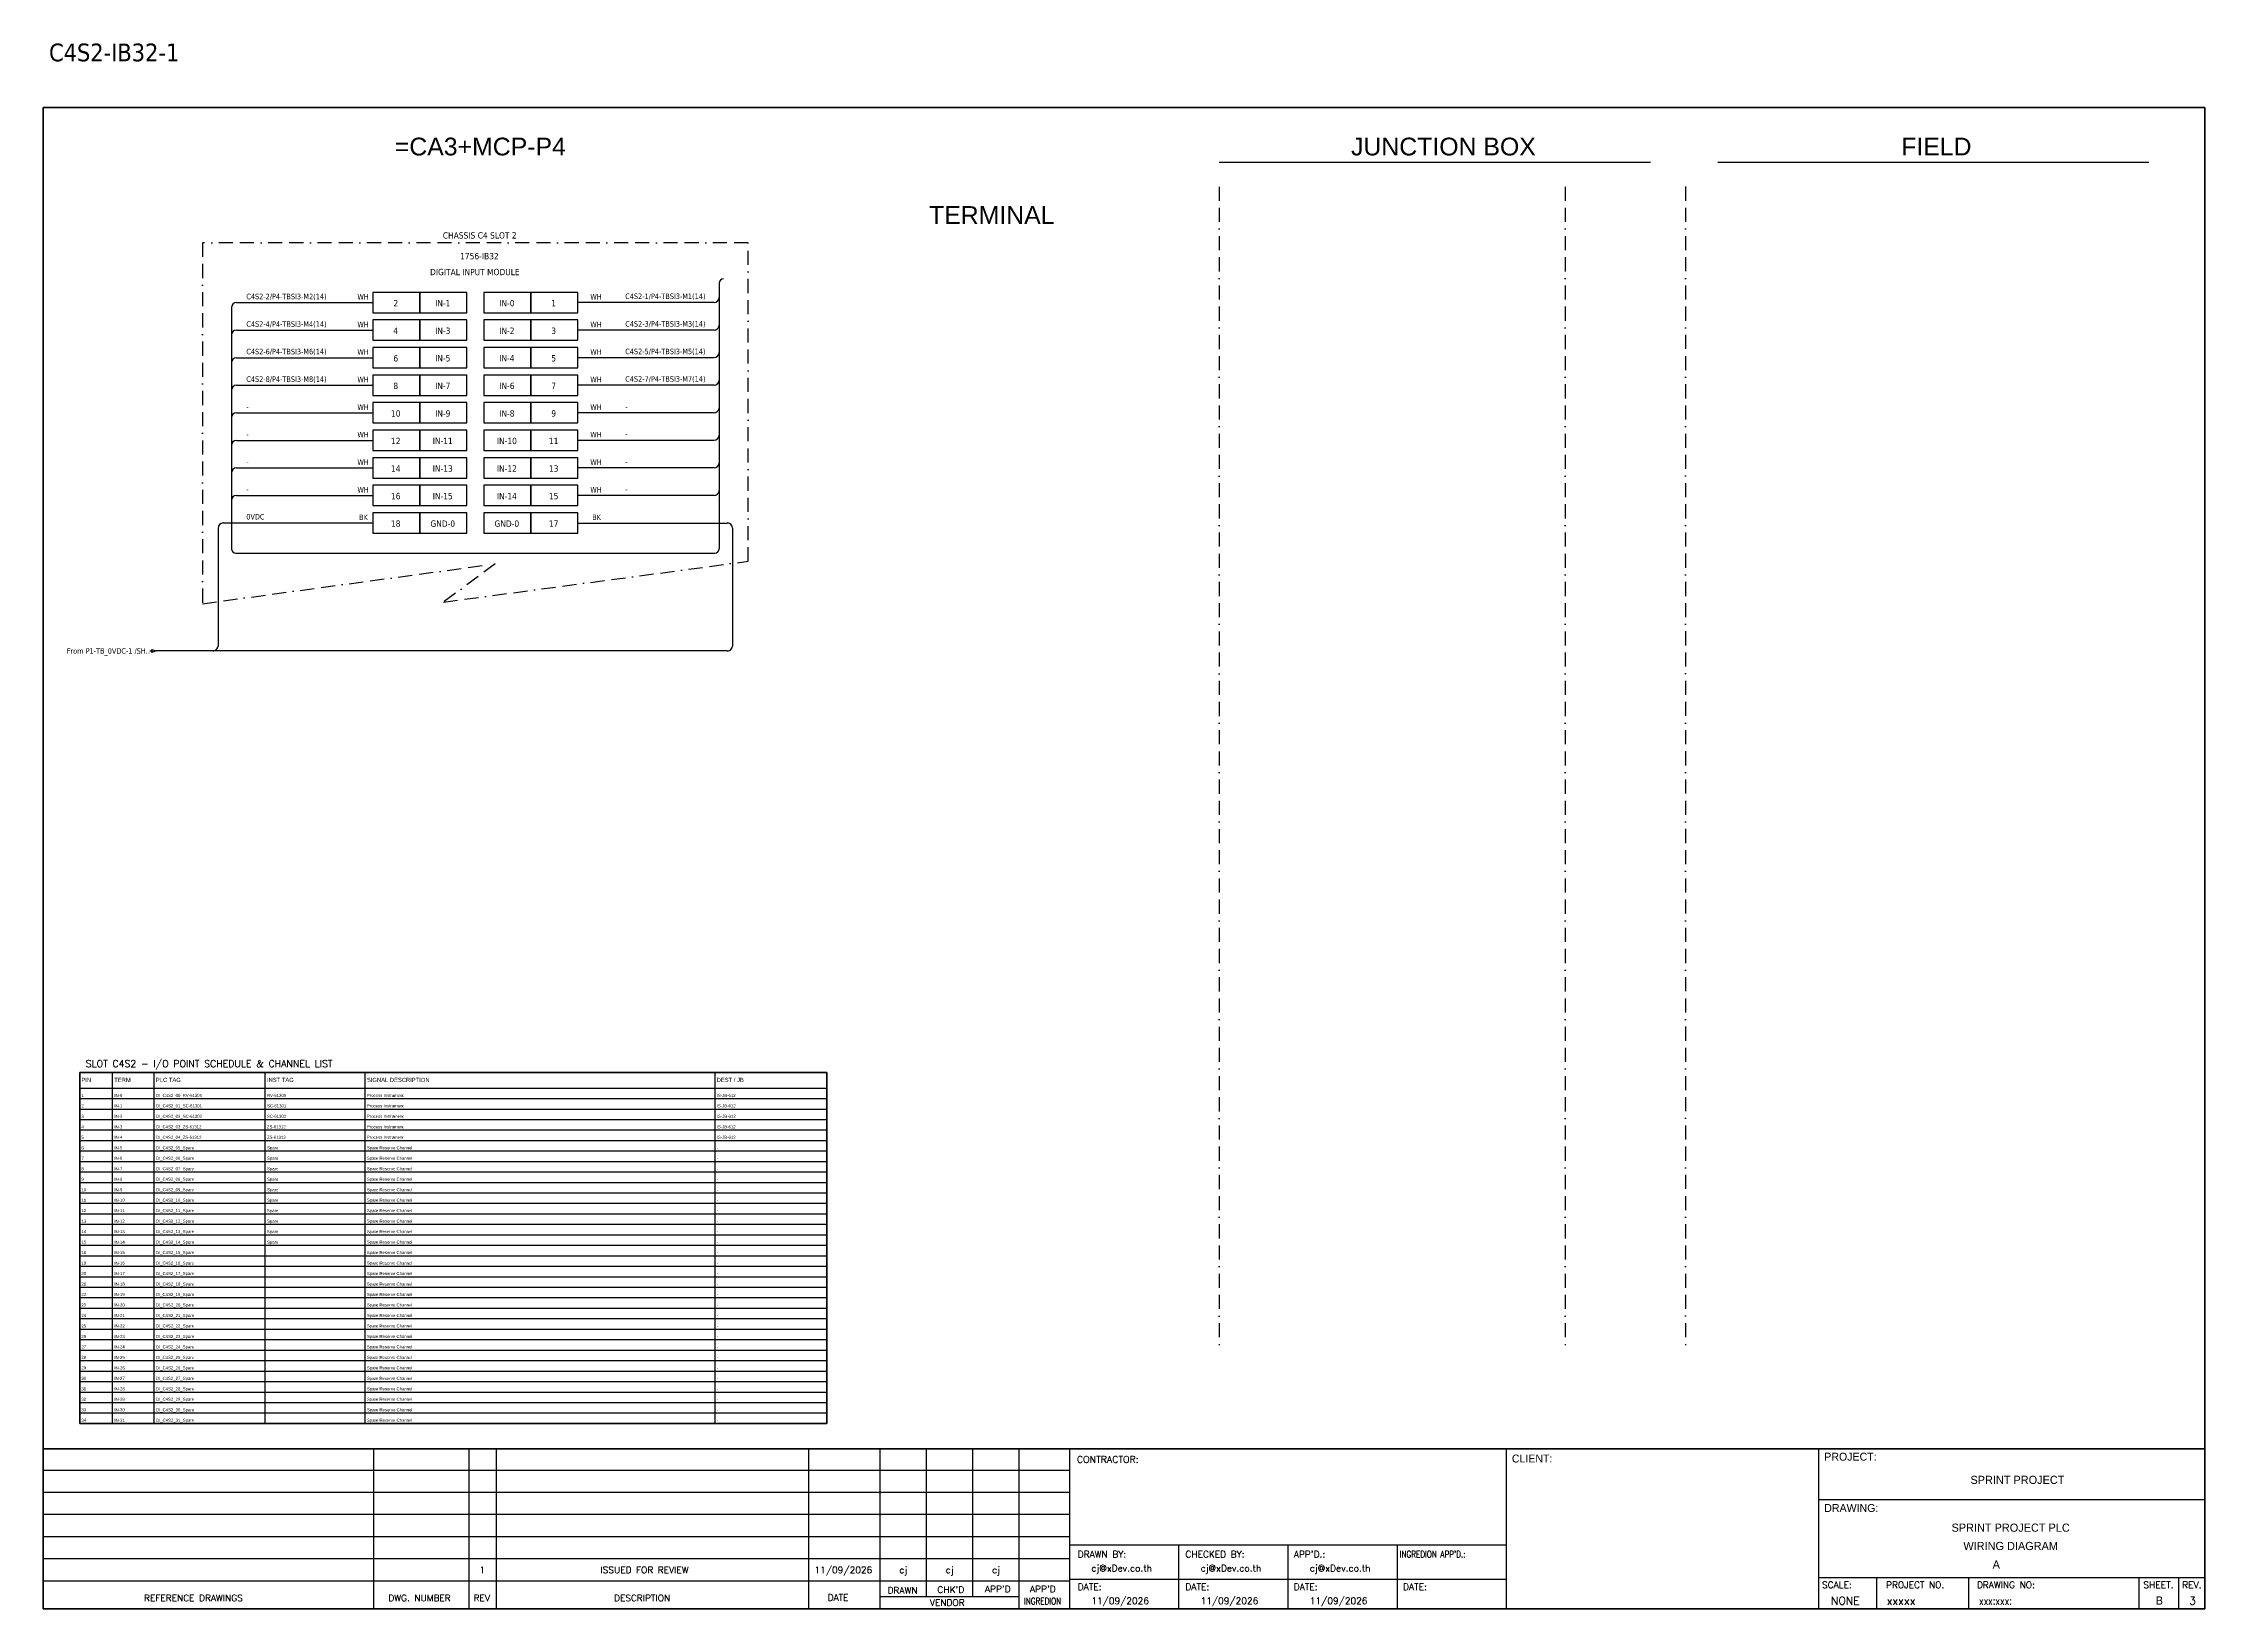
# Model space of a CAD drawing. Header units: millimetres. Extents: x 0 to 62600, y 0 to 14837.
# Drawn here: x 12580 to 16473, y 3004 to 5824 of the extents above; entities that cross this region are included whole.
import ezdxf
from ezdxf.enums import TextEntityAlignment as Align

# ---------------------------------------------------------------- set-up
doc = ezdxf.new("R2010")
doc.units = ezdxf.units.MM
doc.linetypes.add('BORDERX2', pattern=[88.9, 25.4, -12.7, 25.4, -12.7, 0, -12.7])
for name, color, linetype in [('GT_1', 9, 'Continuous'), ('HELPPOINT', 7, 'Continuous'), ('MEMBER', 7, 'Continuous'), ('VECTORS', 7, 'Continuous'), ('x01001-FrameArea', 2, 'BORDERX2')]:
    doc.layers.add(name, color=color, linetype=linetype)
doc.layers.add('IE-EQUIP', color=253, linetype='Continuous', lineweight=25)
doc.layers.add('IE-WIRE', color=7, linetype='Continuous', lineweight=25)
doc.styles.add('HTX11', font='O8111901')
doc.styles.add('ROMANS', font='romans.shx', dxfattribs={"width": 0.85, "height": 25})
doc.styles.get("Standard").update_dxf_attribs({"font": 'arial.ttf'})
doc.styles.add('Tahoma', font='')
doc.styles.get('Tahoma').set_extended_font_data('Tahoma')

# ---------------------------------------------------------------- blocks, each defined once
blk = doc.blocks.new('xTerminal_fr_to')
at = {"layer": 'VECTORS', "color": 1, "true_color": 0xff0000}
for p, q in [((-11.3, 0), (-7.8, 0)), ((-7.8, 2.8), (0, 0)), ((-7.8, -2.8), (-7.8, 2.8)), ((-7.8, 2.8), (0, 0)), ((-7.8, 2.8), (-7.8, -2.8)), ((0, 0), (-7.8, -2.8)), ((0, 0), (-7.8, -2.8))]:
    blk.add_line(p, q, dxfattribs=at)

msp = doc.modelspace()

# ---------------------------------------------------------------- linework, layer by layer
for p, q in [((14698.1, 5609.9), (15474.9, 5609.9)), ((15595.9, 5609.9), (16372.6, 5609.9))]:
    msp.add_line(p, q)
at = {"color": 7}
for p, q in [((12645.6, 3942.1), (13991.4, 3942.1)), ((12704.9, 3338), (12704.9, 3970.1)), ((12779.9, 3338), (12779.9, 3970.1)), ((12979.9, 3338), (12979.9, 3970.1)), ((13159.9, 3338), (13159.9, 3970.1)), ((13789.9, 3338), (13789.9, 3970.1))]:
    msp.add_line(p, q, dxfattribs=at)
at = {"color": 8}
for p, q in [((12645.6, 3923.2), (13991.4, 3923.2)), ((12645.6, 3904.4), (13991.4, 3904.4)), ((12645.6, 3885.5), (13991.4, 3885.5)), ((12645.6, 3866.6), (13991.4, 3866.6)), ((12645.6, 3847.7), (13991.4, 3847.7)), ((12645.6, 3828.8), (13991.4, 3828.8)), ((12645.6, 3810), (13991.4, 3810)), ((12645.6, 3791.1), (13991.4, 3791.1)), ((12645.6, 3772.2), (13991.4, 3772.2)), ((12645.6, 3753.3), (13991.4, 3753.3)), ((12645.6, 3734.5), (13991.4, 3734.5)), ((12645.6, 3715.6), (13991.4, 3715.6)), ((12645.6, 3696.7), (13991.4, 3696.7)), ((12645.6, 3677.8), (13991.4, 3677.8)), ((12645.6, 3658.9), (13991.4, 3658.9)), ((12645.6, 3640.1), (13991.4, 3640.1)), ((12645.6, 3621.2), (13991.4, 3621.2)), ((12645.6, 3602.3), (13991.4, 3602.3)), ((12645.6, 3583.4), (13991.4, 3583.4)), ((12645.6, 3564.6), (13991.4, 3564.6)), ((12645.6, 3545.7), (13991.4, 3545.7)), ((12645.6, 3526.8), (13991.4, 3526.8)), ((12645.6, 3507.9), (13991.4, 3507.9)), ((12645.6, 3489), (13991.4, 3489)), ((12645.6, 3470.2), (13991.4, 3470.2)), ((12645.6, 3451.3), (13991.4, 3451.3)), ((12645.6, 3432.4), (13991.4, 3432.4)), ((12645.6, 3413.5), (13991.4, 3413.5)), ((12645.6, 3394.6), (13991.4, 3394.6)), ((12645.6, 3375.8), (13991.4, 3375.8)), ((12645.6, 3356.9), (13991.4, 3356.9))]:
    msp.add_line(p, q, dxfattribs=at)
at = {"color": 4}
for p, q in [((15882.2, 3060.3), (15882.2, 3004.2)), ((16047.5, 3060.3), (16047.5, 3004.2))]:
    msp.add_line(p, q, dxfattribs=at)
at = {"color": 4, "ltscale": 0.5}
for p, q in [((16354.6, 3060.3), (16354.6, 3004.2)), ((16354.6, 3060.3), (16354.6, 3004.2)), ((16425.8, 3060.3), (16425.8, 3004.2)), ((16425.8, 3060.3), (16425.8, 3004.2))]:
    msp.add_line(p, q, dxfattribs=at)
msp.add_lwpolyline([(12645.6, 3970.1), (13991.4, 3970.1), (13991.4, 3338), (12645.6, 3338)], close=True)
at = {"color": 7}
msp.add_lwpolyline([(12645.6, 3338), (13991.4, 3338), (13991.4, 3970.1), (12645.6, 3970.1), (12645.6, 3338)], dxfattribs=at)
at = {"layer": 'GT_1', "color": 4}
for p, q in [((13175.3, 3004.2), (13175.3, 3292.4)), ((13347.2, 3004.2), (13347.2, 3292.4)), ((13396.3, 3004.2), (13396.3, 3292.4)), ((13959, 3004.2), (13959, 3292.4)), ((14087.3, 3004.2), (14087.3, 3292.4)), ((14170.9, 3026), (14170.9, 3292.4)), ((14254.4, 3026), (14254.4, 3292.4)), ((14337.7, 3004.2), (14337.7, 3292.4)), ((14428.7, 3004.2), (14428.7, 3292.4)), ((15215.7, 3004.2), (15215.7, 3292.4)), ((15778, 3004.2), (15778, 3292.4)), ((15778, 3004.2), (15778, 3292.4)), ((15778, 3004.2), (15778, 3292.4)), ((14428.7, 3253.5), (12579.9, 3253.5)), ((14428.7, 3213.7), (12579.9, 3213.7)), ((14428.7, 3173.8), (12579.9, 3173.8)), ((14428.7, 3133.9), (12579.9, 3133.9)), ((15215.7, 3118.5), (14428.7, 3118.5)), ((14625.5, 3004.2), (14625.5, 3118.5)), ((14822.2, 3004.2), (14822.2, 3118.5)), ((15019, 3004.2), (15019, 3118.5)), ((14428.7, 3094), (12579.9, 3094)), ((14428.6, 3054), (12579.9, 3054)), ((15215.7, 3057.1), (14428.7, 3057.1)), ((15778, 3060.3), (16473.2, 3060.3)), ((14337.7, 3026), (14087.3, 3026))]:
    msp.add_line(p, q, dxfattribs=at)
at = {"layer": 'HELPPOINT', "color": 4, "lineweight": 35}
for p, q in [((12579.9, 3004.2), (12579.9, 5708.4)), ((12579.9, 5708.4), (16473.2, 5708.4)), ((12579.9, 3004.2), (12579.9, 5708.4)), ((12579.9, 5708.4), (16473.2, 5708.4)), ((16473.2, 5708.4), (16473.2, 3004.2)), ((16473.2, 5708.4), (16473.2, 3004.2)), ((16473.2, 3004.2), (12579.9, 3004.2)), ((16473.2, 3004.2), (12579.9, 3004.2))]:
    msp.add_line(p, q, dxfattribs=at)
at = {"layer": 'HELPPOINT', "color": 4}
for p, q in [((15778, 3200.8), (16473.2, 3200.8)), ((15778, 3200.8), (16473.2, 3200.8)), ((15778, 3060.3), (16473.2, 3060.3))]:
    msp.add_line(p, q, dxfattribs=at)
at = {"layer": 'IE-EQUIP', "linetype": 'Continuous', "ltscale": 25.4}
for points in [[(13173.3, 5338.6), (13258, 5338.6), (13258, 5375.3), (13173.3, 5375.3)], [(13258, 5338.6), (13342.6, 5338.6), (13342.6, 5375.3), (13258, 5375.3)], [(13373.5, 5338.6), (13458.1, 5338.6), (13458.1, 5375.3), (13373.5, 5375.3)], [(13458.1, 5338.6), (13542.8, 5338.6), (13542.8, 5375.3), (13458.1, 5375.3)], [(13173.3, 5289), (13258, 5289), (13258, 5325.7), (13173.3, 5325.7)], [(13258, 5289), (13342.6, 5289), (13342.6, 5325.7), (13258, 5325.7)], [(13373.5, 5289), (13458.1, 5289), (13458.1, 5325.7), (13373.5, 5325.7)], [(13458.1, 5289), (13542.8, 5289), (13542.8, 5325.7), (13458.1, 5325.7)], [(13173.3, 5239.3), (13258, 5239.3), (13258, 5276), (13173.3, 5276)], [(13258, 5239.3), (13342.6, 5239.3), (13342.6, 5276), (13258, 5276)], [(13373.5, 5239.3), (13458.1, 5239.3), (13458.1, 5276), (13373.5, 5276)], [(13458.1, 5239.3), (13542.8, 5239.3), (13542.8, 5276), (13458.1, 5276)], [(13173.3, 5189.7), (13258, 5189.7), (13258, 5226.4), (13173.3, 5226.4)], [(13258, 5189.7), (13342.6, 5189.7), (13342.6, 5226.4), (13258, 5226.4)], [(13373.5, 5189.7), (13458.1, 5189.7), (13458.1, 5226.4), (13373.5, 5226.4)], [(13458.1, 5189.7), (13542.8, 5189.7), (13542.8, 5226.4), (13458.1, 5226.4)], [(13173.3, 5140.1), (13258, 5140.1), (13258, 5176.8), (13173.3, 5176.8)], [(13258, 5140.1), (13342.6, 5140.1), (13342.6, 5176.8), (13258, 5176.8)], [(13373.5, 5140.1), (13458.1, 5140.1), (13458.1, 5176.8), (13373.5, 5176.8)], [(13458.1, 5140.1), (13542.8, 5140.1), (13542.8, 5176.8), (13458.1, 5176.8)], [(13173.3, 5090.4), (13258, 5090.4), (13258, 5127.1), (13173.3, 5127.1)], [(13258, 5090.4), (13342.6, 5090.4), (13342.6, 5127.1), (13258, 5127.1)], [(13373.5, 5090.4), (13458.1, 5090.4), (13458.1, 5127.1), (13373.5, 5127.1)], [(13458.1, 5090.4), (13542.8, 5090.4), (13542.8, 5127.1), (13458.1, 5127.1)], [(13173.3, 5040.8), (13258, 5040.8), (13258, 5077.5), (13173.3, 5077.5)], [(13258, 5040.8), (13342.6, 5040.8), (13342.6, 5077.5), (13258, 5077.5)], [(13373.5, 5040.8), (13458.1, 5040.8), (13458.1, 5077.5), (13373.5, 5077.5)], [(13458.1, 5040.8), (13542.8, 5040.8), (13542.8, 5077.5), (13458.1, 5077.5)], [(13173.3, 4991.2), (13258, 4991.2), (13258, 5027.9), (13173.3, 5027.9)], [(13258, 4991.2), (13342.6, 4991.2), (13342.6, 5027.9), (13258, 5027.9)], [(13373.5, 4991.2), (13458.1, 4991.2), (13458.1, 5027.9), (13373.5, 5027.9)], [(13458.1, 4991.2), (13542.8, 4991.2), (13542.8, 5027.9), (13458.1, 5027.9)], [(13173.3, 4941.5), (13258, 4941.5), (13258, 4978.2), (13173.3, 4978.2)], [(13258, 4941.5), (13342.6, 4941.5), (13342.6, 4978.2), (13258, 4978.2)], [(13373.5, 4941.5), (13458.1, 4941.5), (13458.1, 4978.2), (13373.5, 4978.2)], [(13458.1, 4941.5), (13542.8, 4941.5), (13542.8, 4978.2), (13458.1, 4978.2)]]:
    msp.add_lwpolyline(points, close=True, dxfattribs=at)
at = {"layer": 'IE-WIRE', "color": 4, "ltscale": 25.4}
for p, q in [((13797.2, 5391.7), (13797.2, 4913.4)), ((12918.9, 5347.8), (12918.9, 4913.4)), ((12928.1, 5357), (13173.3, 5357)), ((13788.1, 5357), (13542.8, 5357)), ((12928.1, 5307.3), (13173.3, 5307.3)), ((13788.1, 5307.3), (13542.8, 5307.3)), ((12928.1, 5257.7), (13173.3, 5257.7)), ((13788.1, 5257.7), (13542.8, 5257.7)), ((12928.1, 5208.1), (13173.3, 5208.1)), ((13788.1, 5208.1), (13542.8, 5208.1)), ((12928.1, 5158.4), (13173.3, 5158.4)), ((13788.1, 5158.4), (13542.8, 5158.4)), ((12928.1, 5108.8), (13173.3, 5108.8)), ((13788.1, 5108.8), (13542.8, 5108.8)), ((12928.1, 5059.2), (13173.3, 5059.2)), ((13788.1, 5059.2), (13542.8, 5059.2)), ((12928.1, 5009.5), (13173.3, 5009.5)), ((13788.1, 5009.5), (13542.8, 5009.5))]:
    msp.add_line(p, q, dxfattribs=at)
at = {"layer": 'IE-WIRE', "color": 7, "ltscale": 25.4}
for p, q in [((12894.8, 4950.8), (12894.8, 4818.4)), ((13173.3, 4959.9), (12903.9, 4959.9)), ((13542.8, 4959.9), (13812.2, 4959.9)), ((13821.3, 4950.8), (13821.3, 4804.4)), ((12894.8, 4884), (12894.8, 4738.3)), ((13821.3, 4804.4), (13821.3, 4738.3)), ((13812.3, 4729.4), (12783.3, 4729.4))]:
    msp.add_line(p, q, dxfattribs=at)
at = {"layer": 'IE-WIRE', "color": 4}
msp.add_line((12926.9, 4905.4), (13789.2, 4905.4), dxfattribs=at)
for centre, start, end in [((13805.2, 5391.7), 90, 180), ((12926.9, 4913.4), 180, 270)]:
    msp.add_arc(centre, 8, start, end, dxfattribs=at)
at = {"layer": 'IE-WIRE', "color": 4, "ltscale": 25.4}
for centre, radius, start, end in [((12928.1, 5347.8), 9.17, 90, 180), ((13788.1, 5366.1), 9.17, 270, 0), ((12928.1, 5298.2), 9.17, 90, 180), ((13788.1, 5316.5), 9.17, 270, 0), ((12928.1, 5248.5), 9.17, 90, 180), ((13788.1, 5266.9), 9.17, 270, 0), ((13788.1, 5217.2), 9.17, 270, 0), ((12928.1, 5198.9), 9.17, 90, 180), ((12928.1, 5149.3), 9.17, 90, 180), ((13788.1, 5167.6), 9.17, 270, 0), ((12928.1, 5099.6), 9.17, 90, 180), ((13788.1, 5118), 9.17, 270, 0), ((13788.1, 5068.3), 9.17, 270, 0), ((12928.1, 5050), 9.17, 90, 180), ((12928.1, 5000.4), 9.17, 90, 180), ((13788.1, 5018.7), 9.17, 270, 0), ((13789.2, 4913.4), 8, 270, 0)]:
    msp.add_arc(centre, radius, start, end, dxfattribs=at)
at = {"layer": 'IE-WIRE', "color": 7, "ltscale": 25.4}
for centre, radius, start, end in [((12903.9, 4950.8), 9.14, 90, 180), ((13812.2, 4950.8), 9.14, 0, 90), ((13812.2, 4950.8), 9.14, 0, 90), ((12885.8, 4738.3), 8.96, 270, 0), ((13812.3, 4738.3), 8.96, 270, 0), ((13812.3, 4738.3), 8.96, 270, 0)]:
    msp.add_arc(centre, radius, start, end, dxfattribs=at)
at = {"layer": 'MEMBER', "color": 4, "lineweight": 35}
msp.add_line((12579.9, 3292.4), (16473.2, 3292.4), dxfattribs=at)
msp.add_line((12579.9, 3292.4), (16473.2, 3292.4), dxfattribs=at)
at = {"layer": 'MEMBER', "color": 4}
for p, q in [((15778, 3200.8), (16473.2, 3200.8)), ((15778, 3200.8), (16473.2, 3200.8)), ((15778, 3060.3), (16473.2, 3060.3)), ((15778, 3060.3), (16473.2, 3060.3))]:
    msp.add_line(p, q, dxfattribs=at)
at = {"layer": 'x01001-FrameArea'}
for p, q in [((14698.1, 5565.7), (14698.1, 3479.2)), ((15321.2, 5565.7), (15321.2, 3479.2)), ((15537.9, 5565.8), (15537.9, 3479.3)), ((13849.5, 5464.7), (12866.6, 5464.7)), ((12866.6, 5464.7), (12866.6, 4814.6)), ((13849.5, 4891), (13849.5, 5464.7)), ((12866.6, 4814.6), (13394, 4886.3)), ((13300.9, 4817.5), (13849.5, 4891)), ((13394, 4886.3), (13300.9, 4817.5))]:
    msp.add_line(p, q, dxfattribs=at)

# ---------------------------------------------------------------- block references
msp.add_blockref('xTerminal_fr_to', (12783.3, 4729.4))

# ---------------------------------------------------------------- texts
at = {"color": 2, "style": 'Tahoma'}
msp.add_text('C4S2-IB32-1', height=32, dxfattribs=at).set_placement((12590.3, 5791.5))
at = {"color": 2}
for s, p in [('=CA3+MCP-P4', (13213.2, 5622)), ('JUNCTION BOX', (14935.5, 5622)), ('FIELD', (15926.4, 5622)), ('TERMINAL', (14175.4, 5498.6))]:
    msp.add_text(s, height=32, dxfattribs=at).set_placement(p)
at = {"color": 2, "style": 'Tahoma'}
for s, height, p in [('CHASSIS C4 SLOT 2', 11.441, (13366.1, 5478)), ('DIGITAL INPUT MODULE', 11.441, (13357.3, 5412)), ('1756-IB32', 11.44, (13365.5, 5440.6)), ('2', 11.4, (13214.8, 5355.8)), ('IN-1', 11.44, (13299.5, 5355.8)), ('IN-0', 11.44, (13415, 5355.8)), ('1', 11.4, (13499.3, 5355.8)), ('4', 11.4, (13214.8, 5306.2)), ('IN-3', 11.44, (13299.5, 5306.2)), ('IN-2', 11.44, (13415, 5306.2)), ('3', 11.4, (13499.3, 5306.2)), ('6', 11.4, (13214.8, 5256.6)), ('IN-5', 11.44, (13299.5, 5256.6)), ('IN-4', 11.44, (13415, 5256.6)), ('5', 11.4, (13499.3, 5256.6)), ('8', 11.4, (13214.8, 5206.9)), ('IN-7', 11.44, (13299.5, 5206.9)), ('IN-6', 11.44, (13415, 5206.9)), ('7', 11.4, (13499.3, 5206.9)), ('10', 11.44, (13214.8, 5157.3)), ('IN-9', 11.44, (13299.5, 5157.3)), ('IN-8', 11.44, (13415, 5157.3)), ('9', 11.4, (13499.3, 5157.3)), ('12', 11.44, (13214.8, 5107.7)), ('IN-11', 11.44, (13299.5, 5107.7)), ('IN-10', 11.44, (13415, 5107.7)), ('11', 11.44, (13499.3, 5107.7)), ('14', 11.44, (13214.8, 5058)), ('IN-13', 11.44, (13299.5, 5058)), ('IN-12', 11.44, (13415, 5058)), ('13', 11.44, (13499.3, 5058)), ('16', 11.44, (13214.8, 5008.4)), ('IN-15', 11.44, (13299.5, 5008.4)), ('IN-14', 11.44, (13415, 5008.4)), ('15', 11.44, (13499.3, 5008.4)), ('18', 11.44, (13214.8, 4958.8)), ('GND-0', 11.44, (13299.5, 4958.8)), ('GND-0', 11.44, (13415, 4958.8)), ('17', 11.44, (13499.3, 4958.8))]:
    msp.add_text(s, height=height, dxfattribs=at).set_placement(p, align=Align.MIDDLE_CENTER)
at = {"color": 4, "style": 'Tahoma'}
for s, height, p in [('C4S2-2/P4-TBSI3-M2(14)', 9.949, (12945.7, 5362.9)), ('C4S2-1/P4-TBSI3-M1(14)', 9.949, (13628.2, 5363.3)), ('WH', 9.95, (13145.8, 5362.2)), ('WH', 9.95, (13565.3, 5362.2)), ('C4S2-4/P4-TBSI3-M4(14)', 9.949, (12945.7, 5313.3)), ('WH', 9.95, (13145.8, 5312.6)), ('WH', 9.95, (13565.3, 5312.6)), ('C4S2-3/P4-TBSI3-M3(14)', 9.949, (13628.2, 5313.6)), ('C4S2-6/P4-TBSI3-M6(14)', 9.949, (12945.7, 5263.7)), ('WH', 9.95, (13145.8, 5262.9)), ('WH', 9.95, (13565.3, 5262.9)), ('C4S2-5/P4-TBSI3-M5(14)', 9.949, (13628.2, 5264)), ('C4S2-8/P4-TBSI3-M8(14)', 9.949, (12945.7, 5214)), ('WH', 9.95, (13145.8, 5213.3)), ('WH', 9.95, (13565.3, 5213.3)), ('C4S2-7/P4-TBSI3-M7(14)', 9.949, (13628.2, 5214.4)), ('-', 9.95, (12945.7, 5164.4)), ('WH', 9.95, (13145.8, 5163.7)), ('WH', 9.95, (13565.3, 5163.7)), ('-', 9.95, (13628.2, 5164.7)), ('-', 9.95, (12945.7, 5114.8)), ('WH', 9.95, (13145.8, 5114.1)), ('WH', 9.95, (13565.3, 5114.1)), ('-', 9.95, (13628.2, 5115.1)), ('-', 9.95, (12945.7, 5065.1)), ('WH', 9.95, (13145.8, 5064.4)), ('WH', 9.95, (13565.3, 5064.4)), ('-', 9.95, (13628.2, 5065.5)), ('WH', 9.95, (13145.8, 5014.8)), ('WH', 9.95, (13565.3, 5014.8)), ('-', 9.95, (12945.7, 5015.5)), ('-', 9.95, (13628.2, 5015.8))]:
    msp.add_text(s, height=height, dxfattribs=at).set_placement(p)
at = {"color": 7, "style": 'Tahoma'}
for s, p in [('0VDC', (12945.7, 4966.2)), ('BK', (13148.8, 4965.2)), ('BK', (13568.7, 4965.2))]:
    msp.add_text(s, height=9.95, dxfattribs=at).set_placement(p)
msp.add_text('From P1-TB_0VDC-1 /SH..', height=9.949, dxfattribs=at).set_placement((12772, 4729.4), align=Align.MIDDLE_RIGHT)
at = {"color": 3}
for s, p in [('PIN', (12648.6, 3953.1)), ('TERM', (12707.9, 3953.1)), ('PLC TAG', (12782.9, 3953.1)), ('INST TAG', (12982.9, 3953.1)), ('SIGNAL DESCRIPTION', (13162.9, 3953.1)), ('DEST / JB', (13792.9, 3953.1))]:
    msp.add_text(s, height=7.5, dxfattribs=at).set_placement(p)
at = {"color": 7}
for s, p in [('3', (12648.6, 3888.5)), ('2', (12648.6, 3907.4)), ('1', (12648.6, 3926.2)), ('IN-0', (12707.9, 3926.2)), ('IN-1', (12707.9, 3907.4)), ('IN-2', (12707.9, 3888.5)), ('DI_C4S2_00_RV-61305', (12782.9, 3926.2)), ('DI_C4S2_01_SC-61301', (12782.9, 3907.4)), ('DI_C4S2_02_SC-61302', (12782.9, 3888.5)), ('SC-61301', (12982.9, 3907.4)), ('SC-61302', (12982.9, 3888.5)), ('RV-61305', (12982.9, 3926.2)), ('Process Instrument', (13162.9, 3926.2)), ('Process Instrument', (13162.9, 3907.4)), ('Process Instrument', (13162.9, 3888.5)), ('IS-JB-612', (13792.9, 3926.2)), ('IS-JB-612', (13792.9, 3907.4)), ('IS-JB-612', (13792.9, 3888.5)), ('4', (12648.6, 3869.6)), ('5', (12648.6, 3850.7)), ('IN-3', (12707.9, 3869.6)), ('IN-4', (12707.9, 3850.7)), ('DI_C4S2_03_ZS-61312', (12782.9, 3869.6)), ('DI_C4S2_04_ZS-61313', (12782.9, 3850.7)), ('ZS-61312', (12982.9, 3869.6)), ('ZS-61313', (12982.9, 3850.7)), ('Process Instrument', (13162.9, 3869.6)), ('Process Instrument', (13162.9, 3850.7)), ('IS-JB-612', (13792.9, 3869.6)), ('IS-JB-612', (13792.9, 3850.7)), ('6', (12648.6, 3831.8)), ('7', (12648.6, 3813)), ('IN-5', (12707.9, 3831.8)), ('IN-6', (12707.9, 3813)), ('DI_C4S2_05_Spare', (12782.9, 3831.8)), ('DI_C4S2_06_Spare', (12782.9, 3813)), ('Spare', (12982.9, 3831.8)), ('Spare', (12982.9, 3813)), ('Spare Reserve Channel', (13162.9, 3831.8)), ('Spare Reserve Channel', (13162.9, 3813)), ('-', (13792.9, 3831.8)), ('8', (12648.6, 3794.1)), ('9', (12648.6, 3775.2)), ('IN-7', (12707.9, 3794.1)), ('IN-8', (12707.9, 3775.2)), ('DI_C4S2_07_Spare', (12782.9, 3794.1)), ('DI_C4S2_08_Spare', (12782.9, 3775.2)), ('Spare', (12982.9, 3794.1)), ('Spare', (12982.9, 3775.2)), ('Spare Reserve Channel', (13162.9, 3794.1)), ('Spare Reserve Channel', (13162.9, 3775.2)), ('-', (13792.9, 3813)), ('-', (13792.9, 3794.1)), ('-', (13792.9, 3775.2)), ('10', (12648.6, 3756.3)), ('11', (12648.6, 3737.5)), ('IN-9', (12707.9, 3756.3)), ('IN-10', (12707.9, 3737.5)), ('DI_C4S2_09_Spare', (12782.9, 3756.3)), ('DI_C4S2_10_Spare', (12782.9, 3737.5)), ('Spare', (12982.9, 3756.3)), ('Spare', (12982.9, 3737.5)), ('Spare Reserve Channel', (13162.9, 3756.3)), ('Spare Reserve Channel', (13162.9, 3737.5)), ('-', (13792.9, 3756.3)), ('-', (13792.9, 3737.5)), ('12', (12648.6, 3718.6)), ('13', (12648.6, 3699.7)), ('IN-11', (12707.9, 3718.6)), ('IN-12', (12707.9, 3699.7)), ('DI_C4S2_11_Spare', (12782.9, 3718.6)), ('DI_C4S2_12_Spare', (12782.9, 3699.7)), ('Spare', (12982.9, 3718.6)), ('Spare', (12982.9, 3699.7)), ('Spare Reserve Channel', (13162.9, 3718.6)), ('Spare Reserve Channel', (13162.9, 3699.7)), ('-', (13792.9, 3718.6)), ('-', (13792.9, 3699.7)), ('14', (12648.6, 3680.8)), ('15', (12648.6, 3661.9)), ('IN-13', (12707.9, 3680.8)), ('IN-14', (12707.9, 3661.9)), ('DI_C4S2_13_Spare', (12782.9, 3680.8)), ('DI_C4S2_14_Spare', (12782.9, 3661.9)), ('Spare', (12982.9, 3680.8)), ('Spare', (12982.9, 3661.9)), ('Spare Reserve Channel', (13162.9, 3680.8)), ('Spare Reserve Channel', (13162.9, 3661.9)), ('-', (13792.9, 3680.8)), ('-', (13792.9, 3661.9)), ('16', (12648.6, 3643.1)), ('19', (12648.6, 3624.2)), ('IN-15', (12707.9, 3643.1)), ('IN-16', (12707.9, 3624.2)), ('DI_C4S2_15_Spare', (12782.9, 3643.1)), ('DI_C4S2_16_Spare', (12782.9, 3624.2)), ('Spare Reserve Channel', (13162.9, 3643.1)), ('Spare Reserve Channel', (13162.9, 3624.2)), ('-', (13792.9, 3643.1)), ('-', (13792.9, 3624.2)), ('20', (12648.6, 3605.3)), ('21', (12648.6, 3586.4)), ('IN-17', (12707.9, 3605.3)), ('IN-18', (12707.9, 3586.4)), ('DI_C4S2_17_Spare', (12782.9, 3605.3)), ('DI_C4S2_18_Spare', (12782.9, 3586.4)), ('Spare Reserve Channel', (13162.9, 3605.3)), ('Spare Reserve Channel', (13162.9, 3586.4)), ('-', (13792.9, 3605.3)), ('-', (13792.9, 3586.4)), ('22', (12648.6, 3567.6)), ('23', (12648.6, 3548.7)), ('IN-19', (12707.9, 3567.6)), ('IN-20', (12707.9, 3548.7)), ('DI_C4S2_19_Spare', (12782.9, 3567.6)), ('DI_C4S2_20_Spare', (12782.9, 3548.7)), ('Spare Reserve Channel', (13162.9, 3567.6)), ('Spare Reserve Channel', (13162.9, 3548.7)), ('-', (13792.9, 3567.6)), ('-', (13792.9, 3548.7)), ('24', (12648.6, 3529.8)), ('25', (12648.6, 3510.9)), ('IN-21', (12707.9, 3529.8)), ('IN-22', (12707.9, 3510.9)), ('DI_C4S2_21_Spare', (12782.9, 3529.8)), ('DI_C4S2_22_Spare', (12782.9, 3510.9)), ('Spare Reserve Channel', (13162.9, 3529.8)), ('Spare Reserve Channel', (13162.9, 3510.9)), ('-', (13792.9, 3529.8)), ('-', (13792.9, 3510.9)), ('26', (12648.6, 3492)), ('27', (12648.6, 3473.2)), ('IN-23', (12707.9, 3492)), ('IN-24', (12707.9, 3473.2)), ('DI_C4S2_23_Spare', (12782.9, 3492)), ('DI_C4S2_24_Spare', (12782.9, 3473.2)), ('Spare Reserve Channel', (13162.9, 3492)), ('Spare Reserve Channel', (13162.9, 3473.2)), ('-', (13792.9, 3492)), ('-', (13792.9, 3473.2)), ('28', (12648.6, 3454.3)), ('29', (12648.6, 3435.4)), ('IN-25', (12707.9, 3454.3)), ('IN-26', (12707.9, 3435.4)), ('DI_C4S2_25_Spare', (12782.9, 3454.3)), ('DI_C4S2_26_Spare', (12782.9, 3435.4)), ('Spare Reserve Channel', (13162.9, 3454.3)), ('Spare Reserve Channel', (13162.9, 3435.4)), ('-', (13792.9, 3454.3)), ('-', (13792.9, 3435.4)), ('30', (12648.6, 3416.5)), ('31', (12648.6, 3397.6)), ('IN-27', (12707.9, 3416.5)), ('IN-28', (12707.9, 3397.6)), ('DI_C4S2_27_Spare', (12782.9, 3416.5)), ('DI_C4S2_28_Spare', (12782.9, 3397.6)), ('Spare Reserve Channel', (13162.9, 3416.5)), ('Spare Reserve Channel', (13162.9, 3397.6)), ('-', (13792.9, 3416.5)), ('-', (13792.9, 3397.6)), ('32', (12648.6, 3378.8)), ('33', (12648.6, 3359.9)), ('IN-29', (12707.9, 3378.8)), ('IN-30', (12707.9, 3359.9)), ('DI_C4S2_29_Spare', (12782.9, 3378.8)), ('DI_C4S2_30_Spare', (12782.9, 3359.9)), ('Spare Reserve Channel', (13162.9, 3378.8)), ('Spare Reserve Channel', (13162.9, 3359.9)), ('-', (13792.9, 3378.8)), ('-', (13792.9, 3359.9)), ('34', (12648.6, 3341)), ('IN-31', (12707.9, 3341)), ('DI_C4S2_31_Spare', (12782.9, 3341)), ('Spare Reserve Channel', (13162.9, 3341)), ('-', (13792.9, 3341))]:
    msp.add_text(s, height=5.5, dxfattribs=at).set_placement(p)
at = {"color": 4, "ltscale": 100, "style": 'HTX11'}
for s, p in [('SPRINT PROJECT', (16135.8, 3236.4)), ('SPRINT PROJECT PLC', (16123.6, 3150.3)), ('WIRING DIAGRAM', (16123.6, 3117.3))]:
    msp.add_text(s, height=14.693, dxfattribs=at).set_placement(p, align=Align.MIDDLE_CENTER)
at = {"style": 'HTX11'}
for tag, text, height, p in [('A', 'A', 14.8, (16097.7, 3084)), ('B', 'CHASSIS C4 SLOT 2', 14.821, (16391.5, 3019.1))]:
    msp.add_attdef(tag, text=text, height=height, dxfattribs=at).set_placement(p, align=Align.MIDDLE_CENTER)
at = {"layer": 'GT_1', "color": 4, "style": 'HTX11'}
for s, p in [('CLIENT:', (15225.2, 3267.7)), ('PROJECT:', (15787.9, 3271)), ('DRAWING:', (15787.9, 3178.6))]:
    msp.add_text(s, height=14.25, dxfattribs=at).set_placement(p)
at = {"layer": 'MEMBER', "color": 4, "ltscale": 0.8, "style": 'ROMANS'}
for s, height, p in [('SLOT C4S2 - I/O POINT SCHEDULE & CHANNEL LIST', 12.35, (12656.5, 3979.8)), ('CONTRACTOR:', 12.35, (14441.8, 3267)), ('DRAWN BY:', 11.88, (14443.3, 3096.4)), ('cj@xDev.co.th', 11.875, (14467.7, 3071.4)), ('CHECKED BY:', 11.875, (14637.2, 3096.4)), ('cj@xDev.co.th', 11.875, (14664.5, 3071.4)), ("APP'D.:", 11.88, (14832.4, 3096.4)), ('cj@xDev.co.th', 11.875, (14861.2, 3071.4)), ('DRAWN', 11.88, (14100.7, 3031.5)), ("CHK'D", 11.88, (14190.5, 3032.7)), ("APP'D", 11.88, (14276.1, 3033.9)), ("APP'D", 11.88, (14357.3, 3033.9)), ('DATE:', 11.88, (14443.3, 3037.8)), ('DATE:', 11.88, (14637.2, 3037.8)), ('DATE:', 11.88, (14832.4, 3037.8)), ('DATE:', 11.88, (15029.2, 3037.8)), ('SCALE:', 11.88, (15783.9, 3041.3)), ('PROJECT NO.', 11.875, (15899.1, 3041.3)), ('DRAWING NO:', 11.875, (16062.8, 3041.3)), ('SHEET.', 12, (16362.6, 3041.3)), ('REV.', 12, (16432.5, 3041.3)), ('REFERENCE DRAWINGS', 11.875, (12761.3, 3017.7)), ('DWG. NUMBER', 11.875, (13201.5, 3017.7)), ('REV', 11.88, (13355, 3017.7)), ('DESCRIPTION', 11.875, (13607.9, 3017.7)), ('DATE', 11.88, (13992.7, 3018.4)), ('VENDOR', 11.88, (14176.8, 3009.3)), ('11/09/2026', 11.88, (14467.7, 3012.7)), ('11/09/2026', 11.88, (14664.5, 3012.7)), ('11/09/2026', 11.88, (14861.2, 3012.7)), ('NONE', 14.23, (15799.9, 3011.6)), ('xxxxx', 14.23, (15900.3, 3011.6))]:
    msp.add_text(s, height=height, dxfattribs=at).set_placement(p)
for s, height, p in [('1', 11.9, (13370.8, 3074.1)), ('ISSUED FOR REVIEW', 11.875, (13662.9, 3074.1)), ('11/09/2026', 11.88, (14021.1, 3074.1)), ('cj', 11.88, (14129, 3074.1)), ('cj', 11.88, (14212.6, 3074.1)), ('cj', 11.88, (14296.1, 3074.1))]:
    msp.add_text(s, height=height, dxfattribs=at).set_placement(p, align=Align.MIDDLE_CENTER)
at = {"layer": 'MEMBER', "color": 4, "ltscale": 0.8, "style": 'ROMANS', "width": 0.8}
for s, height, p in [("INGREDION APP'D.:", 11.875, (15023.2, 3096.4)), ('INGREDION', 11.88, (14346.5, 3012.2)), ('xxx:xxx:', 14.23, (16066.5, 3011.6))]:
    msp.add_text(s, height=height, dxfattribs=at).set_placement(p)
at = {"layer": 'MEMBER', "color": 4, "ltscale": 0.8, "style": 'ROMANS'}
msp.add_text('3', height=14.2, dxfattribs=at).set_placement((16451.1, 3011.6), align=Align.CENTER)

doc.saveas('drawing.dxf')
